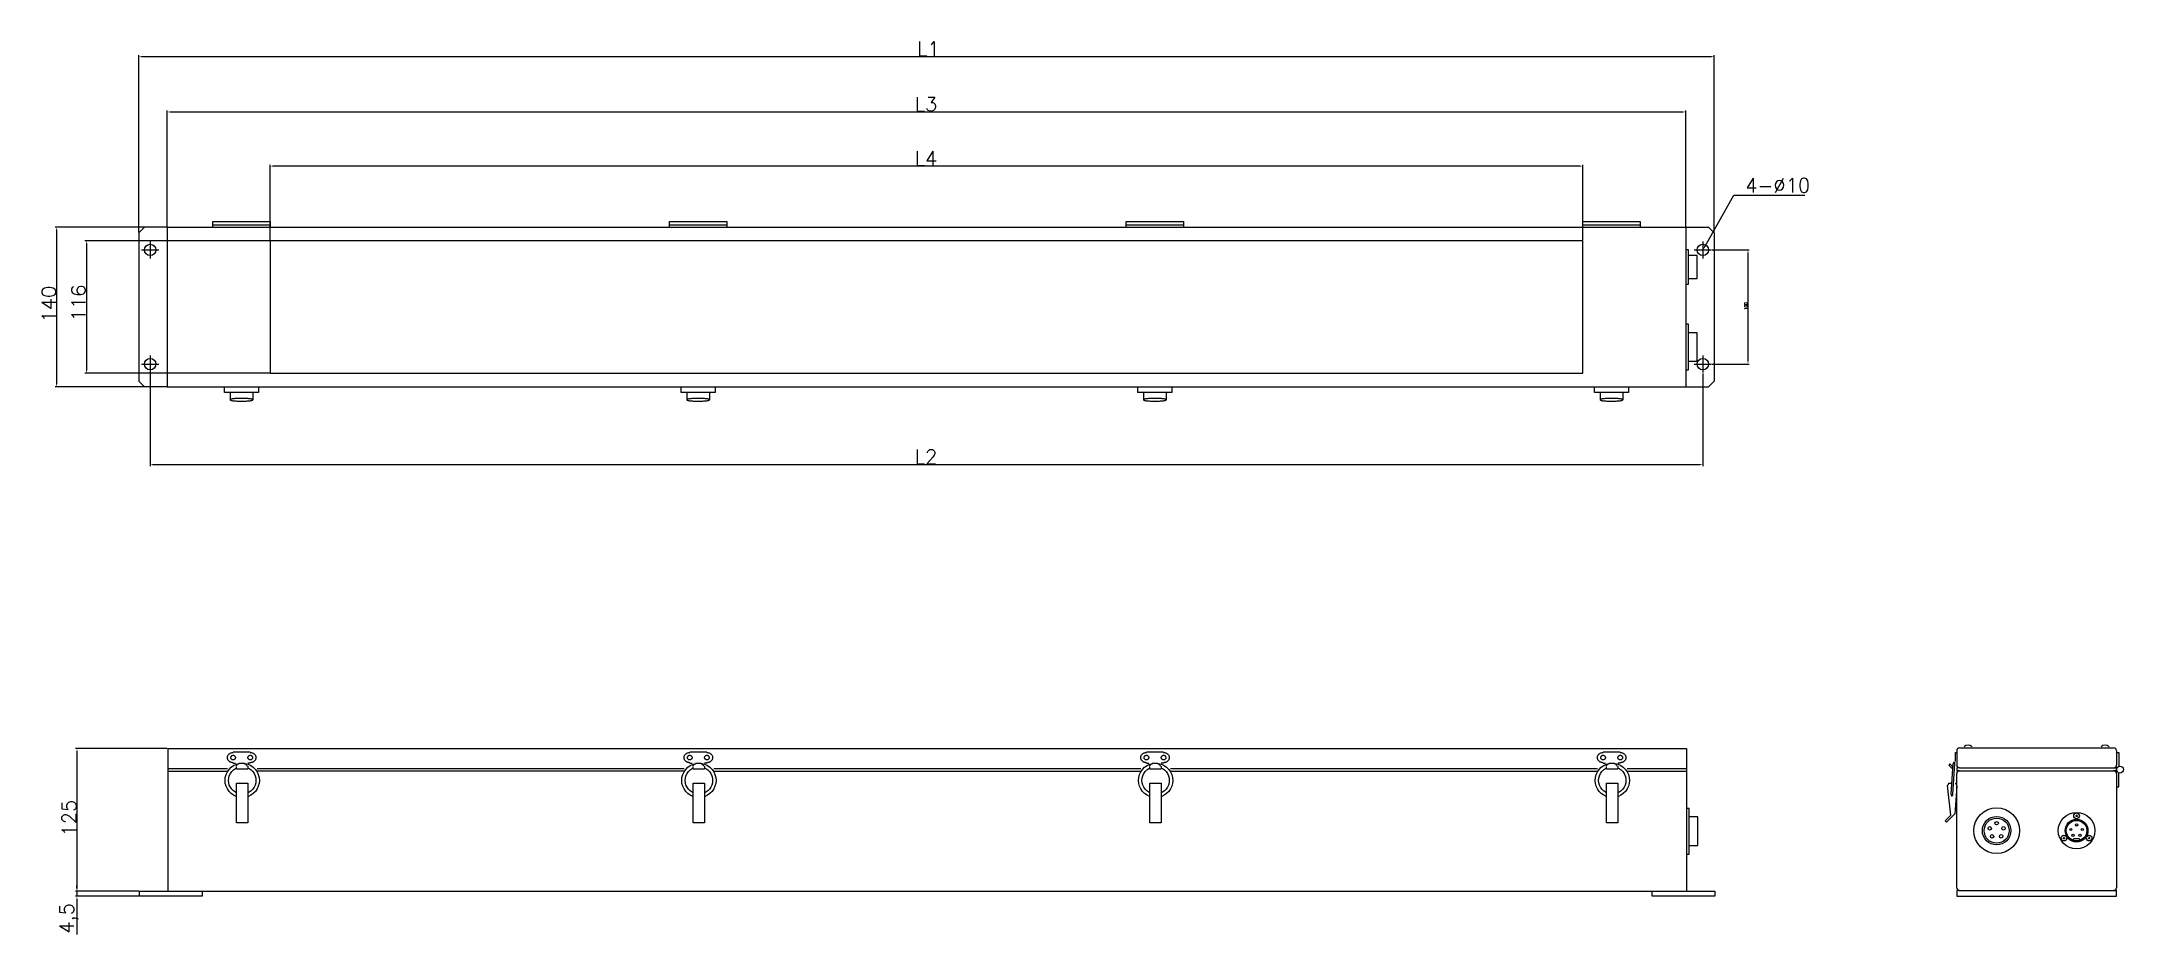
# Model space of a CAD drawing. Extents: x 1306 to 3129, y 1129 to 1911.
import ezdxf

# ---------------------------------------------------------------- set-up
doc = ezdxf.new("R2010")
doc.units = 0
doc.layers.get('0').update_dxf_attribs({"linetype": 'CONTINUOUS'})
doc.layers.get('DEFPOINTS').update_dxf_attribs({"linetype": 'CONTINUOUS'})
doc.layers.add('ULST', color=7, linetype='CONTINUOUS')
doc.styles.get("Standard").update_dxf_attribs({"font": 'txt', "bigfont": 'extfont2.shx'})
doc.dimstyles.get("Standard").update_dxf_attribs({"dimtxt": 2.5, "dimasz": 2.5, "dimexe": 1.25, "dimexo": 0.625, "dimtad": 1, "dimcen": 2.5, "dimazin": 3, "dimtfac": 1, "dimtmove": 0, "dimatfit": 3})

msp = doc.modelspace()

# ---------------------------------------------------------------- blocks, each defined once
blk = doc.blocks.new('A$C47306A9C')
at = {"layer": 'ULST'}
for p, q in [((25, 4.5), (25, 129.5)), ((25, 129.5), (650, 129.5)), ((650, 129.5), (1355, 129.5)), ((1355, 129.5), (1355, 4.5)), ((25, 112), (77, 112)), ((25, 109.5), (77, 109.5)), ((77, 121.9), (77.1, 122.3)), ((77, 121.5), (77, 121.9)), ((77, 121.1), (77, 121.5)), ((77.1, 120.7), (77, 121.1)), ((77, 109), (78.5, 111.1)), ((77.1, 122.3), (77.2, 122.7)), ((77.2, 120.3), (77.1, 120.7)), ((77.2, 122.7), (77.3, 123)), ((77.3, 120), (77.2, 120.3)), ((77.3, 123), (77.5, 123.4)), ((77.5, 119.6), (77.3, 120)), ((77.5, 123.4), (77.7, 123.8)), ((77.7, 119.3), (77.5, 119.6)), ((77.7, 123.8), (77.9, 124.1)), ((77.9, 118.9), (77.7, 119.3)), ((77.9, 124.1), (78.2, 124.4)), ((78.2, 118.6), (77.9, 118.9)), ((78.2, 124.4), (78.5, 124.7)), ((78.5, 118.3), (78.2, 118.6)), ((78.5, 124.7), (78.8, 124.9)), ((78.8, 118.1), (78.5, 118.3)), ((78.5, 111.1), (80.4, 113)), ((78.8, 124.9), (79.1, 125.2)), ((79.1, 117.8), (78.8, 118.1)), ((79.1, 125.2), (79.5, 125.4)), ((79.5, 117.6), (79.1, 117.8)), ((79.5, 125.4), (79.9, 125.6)), ((79.9, 117.4), (79.5, 117.6)), ((79.9, 125.6), (80.3, 125.7)), ((80.3, 117.3), (79.9, 117.4)), ((80, 121.8), (80.1, 122.2)), ((80, 121.5), (80, 121.8)), ((80, 121.2), (80, 121.5)), ((80.1, 120.8), (80, 121.2)), ((80.1, 122.2), (80.3, 122.5)), ((80.3, 120.5), (80.1, 120.8)), ((80.3, 125.7), (80.7, 125.8)), ((80.3, 122.5), (80.5, 122.8)), ((80.5, 120.2), (80.3, 120.5)), ((80.7, 117.2), (80.3, 117.3)), ((80.4, 113), (82.5, 114.5)), ((80.5, 122.8), (80.7, 123)), ((80.7, 120), (80.5, 120.2)), ((80.7, 125.8), (81.1, 125.9)), ((80.7, 123), (81, 123.2)), ((81, 119.8), (80.7, 120)), ((81.1, 117.1), (80.7, 117.2)), ((80.8, 109.2), (82.3, 110.7)), ((81, 123.2), (81.3, 123.4)), ((81.3, 119.6), (81, 119.8)), ((81.1, 125.9), (81.6, 126)), ((81.6, 117), (81.1, 117.1)), ((81.3, 123.4), (81.7, 123.5)), ((81.7, 119.5), (81.3, 119.6)), ((81.6, 126), (82, 126)), ((82, 117), (81.6, 117)), ((81.7, 123.5), (82, 123.5)), ((82, 119.5), (81.7, 119.5)), ((82, 126.5), (97, 126.5)), ((82, 123.5), (82.3, 123.5)), ((82.3, 119.5), (82, 119.5)), ((82, 116.5), (84, 116.5)), ((82.3, 123.5), (82.7, 123.4)), ((82.7, 119.6), (82.3, 119.5)), ((82.3, 110.7), (84, 111.9)), ((82.5, 114.5), (84.9, 115.6)), ((82.7, 123.4), (83, 123.2)), ((83, 119.8), (82.7, 119.6)), ((83, 123.2), (83.3, 123)), ((83.3, 120), (83, 119.8)), ((83.3, 123), (83.5, 122.8)), ((83.5, 120.2), (83.3, 120)), ((83.5, 122.8), (83.7, 122.5)), ((83.7, 120.5), (83.5, 120.2)), ((83.7, 122.5), (83.9, 122.2)), ((83.9, 120.8), (83.7, 120.5)), ((83.9, 122.2), (84, 121.8)), ((84, 121.2), (83.9, 120.8)), ((84, 121.8), (84, 121.5)), ((84, 121.5), (84, 121.2)), ((84, 111.9), (84.7, 112.3)), ((84.9, 115.6), (87.4, 116.3)), ((85, 114.3), (85.1, 114.7)), ((85, 114), (85, 114.3)), ((85, 111.5), (85, 113.5)), ((95, 111.5), (85, 111.5)), ((85.1, 114.7), (85.3, 115)), ((85.3, 115), (85.5, 115.3)), ((85.5, 115.3), (85.7, 115.5)), ((85.7, 115.5), (86, 115.7)), ((86, 115.7), (86.3, 115.9)), ((86.3, 115.9), (86.7, 116)), ((86.7, 116), (87, 116)), ((87, 116.5), (92, 116.5)), ((87.4, 116.3), (90, 116.5)), ((90, 116.5), (92.6, 116.3)), ((92, 116), (92.3, 116)), ((92.3, 116), (92.7, 115.9)), ((92.6, 116.3), (95.1, 115.6)), ((92.7, 115.9), (93, 115.7)), ((93, 115.7), (93.3, 115.5)), ((93.3, 115.5), (93.5, 115.3)), ((93.5, 115.3), (93.7, 115)), ((93.7, 115), (93.9, 114.7)), ((93.9, 114.7), (94, 114.3)), ((94, 114.3), (94, 114)), ((95, 121.8), (95.1, 122.2)), ((95, 121.5), (95, 121.8)), ((95, 121.2), (95, 121.5)), ((95.1, 120.8), (95, 121.2)), ((97, 116.5), (95, 116.5)), ((95, 114), (95, 112)), ((95.1, 122.2), (95.3, 122.5)), ((95.3, 120.5), (95.1, 120.8)), ((95.1, 115.6), (97.5, 114.5)), ((95.3, 122.5), (95.5, 122.8)), ((95.5, 120.2), (95.3, 120.5)), ((95.3, 112.3), (96, 111.9)), ((95.5, 122.8), (95.7, 123)), ((95.7, 120), (95.5, 120.2)), ((95.7, 123), (96, 123.2)), ((96, 119.8), (95.7, 120)), ((96, 123.2), (96.3, 123.4)), ((96.3, 119.6), (96, 119.8)), ((96, 111.9), (97.7, 110.7)), ((96.3, 123.4), (96.7, 123.5)), ((96.7, 119.5), (96.3, 119.6)), ((96.7, 123.5), (97, 123.5)), ((97, 119.5), (96.7, 119.5)), ((97, 126), (97.4, 126)), ((97, 123.5), (97.3, 123.5)), ((97.3, 119.5), (97, 119.5)), ((97.4, 117), (97, 117)), ((97.3, 123.5), (97.7, 123.4)), ((97.7, 119.6), (97.3, 119.5)), ((97.4, 126), (97.9, 125.9)), ((97.9, 117.1), (97.4, 117)), ((97.5, 114.5), (99.6, 113)), ((97.7, 123.4), (98, 123.2)), ((98, 119.8), (97.7, 119.6)), ((97.7, 110.7), (99.2, 109.2)), ((97.9, 125.9), (98.3, 125.8)), ((98.3, 117.2), (97.9, 117.1)), ((98, 123.2), (98.3, 123)), ((98.3, 120), (98, 119.8)), ((98.3, 125.8), (98.7, 125.7)), ((98.3, 123), (98.5, 122.8)), ((98.5, 120.2), (98.3, 120)), ((98.7, 117.3), (98.3, 117.2)), ((98.5, 122.8), (98.7, 122.5)), ((98.7, 120.5), (98.5, 120.2)), ((98.7, 125.7), (99.1, 125.6)), ((98.7, 122.5), (98.9, 122.2)), ((98.9, 120.8), (98.7, 120.5)), ((99.1, 117.4), (98.7, 117.3)), ((98.9, 122.2), (99, 121.8)), ((99, 121.2), (98.9, 120.8)), ((99, 121.8), (99, 121.5)), ((99, 121.5), (99, 121.2)), ((99.1, 125.6), (99.5, 125.4)), ((99.5, 117.6), (99.1, 117.4)), ((99.5, 125.4), (99.9, 125.2)), ((99.9, 117.8), (99.5, 117.6)), ((99.6, 113), (101.5, 111.1)), ((99.9, 125.2), (100.2, 124.9)), ((100.2, 118.1), (99.9, 117.8)), ((100.2, 124.9), (100.5, 124.7)), ((100.5, 118.3), (100.2, 118.1)), ((100.5, 124.7), (100.8, 124.4)), ((100.8, 118.6), (100.5, 118.3)), ((100.8, 124.4), (101.1, 124.1)), ((101.1, 118.9), (100.8, 118.6)), ((101.1, 124.1), (101.3, 123.8)), ((101.3, 119.3), (101.1, 118.9)), ((101.3, 123.8), (101.5, 123.4)), ((101.5, 119.6), (101.3, 119.3)), ((101.5, 123.4), (101.7, 123)), ((101.7, 120), (101.5, 119.6)), ((101.5, 111.1), (103, 109)), ((101.7, 123), (101.8, 122.7)), ((101.8, 120.3), (101.7, 120)), ((101.8, 122.7), (101.9, 122.3)), ((101.9, 120.7), (101.8, 120.3)), ((101.9, 122.3), (102, 121.9)), ((102, 121.1), (101.9, 120.7)), ((102, 121.9), (102, 121.5)), ((102, 121.5), (102, 121.1)), ((103, 112), (477, 112)), ((477, 109.5), (103, 109.5)), ((477, 121.9), (477.1, 122.3)), ((477, 121.5), (477, 121.9)), ((477, 121.1), (477, 121.5)), ((477.1, 120.7), (477, 121.1)), ((477, 109), (478.5, 111.1)), ((477.1, 122.3), (477.2, 122.7)), ((477.2, 120.3), (477.1, 120.7)), ((477.2, 122.7), (477.3, 123)), ((477.3, 120), (477.2, 120.3)), ((477.3, 123), (477.5, 123.4)), ((477.5, 119.6), (477.3, 120)), ((477.5, 123.4), (477.7, 123.8)), ((477.7, 119.3), (477.5, 119.6)), ((477.7, 123.8), (477.9, 124.1)), ((477.9, 118.9), (477.7, 119.3)), ((477.9, 124.1), (478.2, 124.4)), ((478.2, 118.6), (477.9, 118.9)), ((478.2, 124.4), (478.5, 124.7)), ((478.5, 118.3), (478.2, 118.6)), ((478.5, 124.7), (478.8, 124.9)), ((478.8, 118.1), (478.5, 118.3)), ((478.5, 111.1), (480.4, 113)), ((478.8, 124.9), (479.1, 125.2)), ((479.1, 117.8), (478.8, 118.1)), ((479.1, 125.2), (479.5, 125.4)), ((479.5, 117.6), (479.1, 117.8)), ((479.5, 125.4), (479.9, 125.6)), ((479.9, 117.4), (479.5, 117.6)), ((479.9, 125.6), (480.3, 125.7)), ((480.3, 117.3), (479.9, 117.4)), ((480, 121.8), (480.1, 122.2)), ((480, 121.5), (480, 121.8)), ((480, 121.2), (480, 121.5)), ((480.1, 120.8), (480, 121.2)), ((480.1, 122.2), (480.3, 122.5)), ((480.3, 120.5), (480.1, 120.8)), ((480.3, 125.7), (480.7, 125.8)), ((480.3, 122.5), (480.5, 122.8)), ((480.5, 120.2), (480.3, 120.5)), ((480.7, 117.2), (480.3, 117.3)), ((480.4, 113), (482.5, 114.5)), ((480.5, 122.8), (480.7, 123)), ((480.7, 120), (480.5, 120.2)), ((480.7, 125.8), (481.1, 125.9)), ((480.7, 123), (481, 123.2)), ((481, 119.8), (480.7, 120)), ((481.1, 117.1), (480.7, 117.2)), ((480.8, 109.2), (482.3, 110.7)), ((481, 123.2), (481.3, 123.4)), ((481.3, 119.6), (481, 119.8)), ((481.1, 125.9), (481.6, 126)), ((481.6, 117), (481.1, 117.1)), ((481.3, 123.4), (481.7, 123.5)), ((481.7, 119.5), (481.3, 119.6)), ((481.6, 126), (482, 126)), ((482, 117), (481.6, 117)), ((481.7, 123.5), (482, 123.5)), ((482, 119.5), (481.7, 119.5)), ((482, 126.5), (497, 126.5)), ((482, 123.5), (482.3, 123.5)), ((482.3, 119.5), (482, 119.5)), ((482, 116.5), (484, 116.5)), ((482.3, 123.5), (482.7, 123.4)), ((482.7, 119.6), (482.3, 119.5)), ((482.3, 110.7), (484, 111.9)), ((482.5, 114.5), (484.9, 115.6)), ((482.7, 123.4), (483, 123.2)), ((483, 119.8), (482.7, 119.6)), ((483, 123.2), (483.3, 123)), ((483.3, 120), (483, 119.8)), ((483.3, 123), (483.5, 122.8)), ((483.5, 120.2), (483.3, 120)), ((483.5, 122.8), (483.7, 122.5)), ((483.7, 120.5), (483.5, 120.2)), ((483.7, 122.5), (483.9, 122.2)), ((483.9, 120.8), (483.7, 120.5)), ((483.9, 122.2), (484, 121.8)), ((484, 121.2), (483.9, 120.8)), ((484, 121.8), (484, 121.5)), ((484, 121.5), (484, 121.2)), ((484, 111.9), (484.7, 112.3)), ((484.9, 115.6), (487.4, 116.3)), ((485, 114.3), (485.1, 114.7)), ((485, 114), (485, 114.3)), ((485, 111.5), (485, 113.5)), ((495, 111.5), (485, 111.5)), ((485.1, 114.7), (485.3, 115)), ((485.3, 115), (485.5, 115.3)), ((485.5, 115.3), (485.7, 115.5)), ((485.7, 115.5), (486, 115.7)), ((486, 115.7), (486.3, 115.9)), ((486.3, 115.9), (486.7, 116)), ((486.7, 116), (487, 116)), ((487, 116.5), (492, 116.5)), ((487.4, 116.3), (490, 116.5)), ((490, 116.5), (492.6, 116.3)), ((492, 116), (492.3, 116)), ((492.3, 116), (492.7, 115.9)), ((492.6, 116.3), (495.1, 115.6)), ((492.7, 115.9), (493, 115.7)), ((493, 115.7), (493.3, 115.5)), ((493.3, 115.5), (493.5, 115.3)), ((493.5, 115.3), (493.7, 115)), ((493.7, 115), (493.9, 114.7)), ((493.9, 114.7), (494, 114.3)), ((494, 114.3), (494, 114)), ((495, 121.8), (495.1, 122.2)), ((495, 121.5), (495, 121.8)), ((495, 121.2), (495, 121.5)), ((495.1, 120.8), (495, 121.2)), ((497, 116.5), (495, 116.5)), ((495, 114), (495, 112)), ((495.1, 122.2), (495.3, 122.5)), ((495.3, 120.5), (495.1, 120.8)), ((495.1, 115.6), (497.5, 114.5)), ((495.3, 122.5), (495.5, 122.8)), ((495.5, 120.2), (495.3, 120.5)), ((495.3, 112.3), (496, 111.9)), ((495.5, 122.8), (495.7, 123)), ((495.7, 120), (495.5, 120.2)), ((495.7, 123), (496, 123.2)), ((496, 119.8), (495.7, 120)), ((496, 123.2), (496.3, 123.4)), ((496.3, 119.6), (496, 119.8)), ((496, 111.9), (497.7, 110.7)), ((496.3, 123.4), (496.7, 123.5)), ((496.7, 119.5), (496.3, 119.6)), ((496.7, 123.5), (497, 123.5)), ((497, 119.5), (496.7, 119.5)), ((497, 126), (497.4, 126)), ((497, 123.5), (497.3, 123.5)), ((497.3, 119.5), (497, 119.5)), ((497.4, 117), (497, 117)), ((497.3, 123.5), (497.7, 123.4)), ((497.7, 119.6), (497.3, 119.5)), ((497.4, 126), (497.9, 125.9)), ((497.9, 117.1), (497.4, 117)), ((497.5, 114.5), (499.6, 113)), ((497.7, 123.4), (498, 123.2)), ((498, 119.8), (497.7, 119.6)), ((497.7, 110.7), (499.2, 109.2)), ((497.9, 125.9), (498.3, 125.8)), ((498.3, 117.2), (497.9, 117.1)), ((498, 123.2), (498.3, 123)), ((498.3, 120), (498, 119.8)), ((498.3, 125.8), (498.7, 125.7)), ((498.3, 123), (498.5, 122.8)), ((498.5, 120.2), (498.3, 120)), ((498.7, 117.3), (498.3, 117.2)), ((498.5, 122.8), (498.7, 122.5)), ((498.7, 120.5), (498.5, 120.2)), ((498.7, 125.7), (499.1, 125.6)), ((498.7, 122.5), (498.9, 122.2)), ((498.9, 120.8), (498.7, 120.5)), ((499.1, 117.4), (498.7, 117.3)), ((498.9, 122.2), (499, 121.8)), ((499, 121.2), (498.9, 120.8)), ((499, 121.8), (499, 121.5)), ((499, 121.5), (499, 121.2)), ((499.1, 125.6), (499.5, 125.4)), ((499.5, 117.6), (499.1, 117.4)), ((499.5, 125.4), (499.9, 125.2)), ((499.9, 117.8), (499.5, 117.6)), ((499.6, 113), (501.5, 111.1)), ((499.9, 125.2), (500.2, 124.9)), ((500.2, 118.1), (499.9, 117.8)), ((500.2, 124.9), (500.5, 124.7)), ((500.5, 118.3), (500.2, 118.1)), ((500.5, 124.7), (500.8, 124.4)), ((500.8, 118.6), (500.5, 118.3)), ((500.8, 124.4), (501.1, 124.1)), ((501.1, 118.9), (500.8, 118.6)), ((501.1, 124.1), (501.3, 123.8)), ((501.3, 119.3), (501.1, 118.9)), ((501.3, 123.8), (501.5, 123.4)), ((501.5, 119.6), (501.3, 119.3)), ((501.5, 123.4), (501.7, 123)), ((501.7, 120), (501.5, 119.6)), ((501.5, 111.1), (503, 109)), ((501.7, 123), (501.8, 122.7)), ((501.8, 120.3), (501.7, 120)), ((501.8, 122.7), (501.9, 122.3)), ((501.9, 120.7), (501.8, 120.3)), ((501.9, 122.3), (502, 121.9)), ((502, 121.1), (501.9, 120.7)), ((502, 121.9), (502, 121.5)), ((502, 121.5), (502, 121.1)), ((503, 112), (650, 112)), ((503, 109.5), (650, 109.5)), ((650, 112), (877, 112)), ((650, 109.5), (877, 109.5)), ((877, 121.9), (877.1, 122.3)), ((877, 121.5), (877, 121.9)), ((877, 121.1), (877, 121.5)), ((877.1, 120.7), (877, 121.1)), ((877, 109), (878.5, 111.1)), ((877.1, 122.3), (877.2, 122.7)), ((877.2, 120.3), (877.1, 120.7)), ((877.2, 122.7), (877.3, 123)), ((877.3, 120), (877.2, 120.3)), ((877.3, 123), (877.5, 123.4)), ((877.5, 119.6), (877.3, 120)), ((877.5, 123.4), (877.7, 123.8)), ((877.7, 119.3), (877.5, 119.6)), ((877.7, 123.8), (877.9, 124.1)), ((877.9, 118.9), (877.7, 119.3)), ((877.9, 124.1), (878.2, 124.4)), ((878.2, 118.6), (877.9, 118.9)), ((878.2, 124.4), (878.5, 124.7)), ((878.5, 118.3), (878.2, 118.6)), ((878.5, 124.7), (878.8, 124.9)), ((878.8, 118.1), (878.5, 118.3)), ((878.5, 111.1), (880.4, 113)), ((878.8, 124.9), (879.1, 125.2)), ((879.1, 117.8), (878.8, 118.1)), ((879.1, 125.2), (879.5, 125.4)), ((879.5, 117.6), (879.1, 117.8)), ((879.5, 125.4), (879.9, 125.6)), ((879.9, 117.4), (879.5, 117.6)), ((879.9, 125.6), (880.3, 125.7)), ((880.3, 117.3), (879.9, 117.4)), ((880, 121.8), (880.1, 122.2)), ((880, 121.5), (880, 121.8)), ((880, 121.2), (880, 121.5)), ((880.1, 120.8), (880, 121.2)), ((880.1, 122.2), (880.3, 122.5)), ((880.3, 120.5), (880.1, 120.8)), ((880.3, 125.7), (880.7, 125.8)), ((880.3, 122.5), (880.5, 122.8)), ((880.5, 120.2), (880.3, 120.5)), ((880.7, 117.2), (880.3, 117.3)), ((880.4, 113), (882.5, 114.5)), ((880.5, 122.8), (880.7, 123)), ((880.7, 120), (880.5, 120.2)), ((880.7, 125.8), (881.1, 125.9)), ((880.7, 123), (881, 123.2)), ((881, 119.8), (880.7, 120)), ((881.1, 117.1), (880.7, 117.2)), ((880.8, 109.2), (882.3, 110.7)), ((881, 123.2), (881.3, 123.4)), ((881.3, 119.6), (881, 119.8)), ((881.1, 125.9), (881.6, 126)), ((881.6, 117), (881.1, 117.1)), ((881.3, 123.4), (881.7, 123.5)), ((881.7, 119.5), (881.3, 119.6)), ((881.6, 126), (882, 126)), ((882, 117), (881.6, 117)), ((881.7, 123.5), (882, 123.5)), ((882, 119.5), (881.7, 119.5)), ((882, 126.5), (897, 126.5)), ((882, 123.5), (882.3, 123.5)), ((882.3, 119.5), (882, 119.5)), ((882, 116.5), (884, 116.5)), ((882.3, 123.5), (882.7, 123.4)), ((882.7, 119.6), (882.3, 119.5)), ((882.3, 110.7), (884, 111.9)), ((882.5, 114.5), (884.9, 115.6)), ((882.7, 123.4), (883, 123.2)), ((883, 119.8), (882.7, 119.6)), ((883, 123.2), (883.3, 123)), ((883.3, 120), (883, 119.8)), ((883.3, 123), (883.5, 122.8)), ((883.5, 120.2), (883.3, 120)), ((883.5, 122.8), (883.7, 122.5)), ((883.7, 120.5), (883.5, 120.2)), ((883.7, 122.5), (883.9, 122.2)), ((883.9, 120.8), (883.7, 120.5)), ((883.9, 122.2), (884, 121.8)), ((884, 121.2), (883.9, 120.8)), ((884, 121.8), (884, 121.5)), ((884, 121.5), (884, 121.2)), ((884, 111.9), (884.7, 112.3)), ((884.9, 115.6), (887.4, 116.3)), ((885, 114.3), (885.1, 114.7)), ((885, 114), (885, 114.3)), ((885, 111.5), (885, 113.5)), ((895, 111.5), (885, 111.5)), ((885.1, 114.7), (885.3, 115)), ((885.3, 115), (885.5, 115.3)), ((885.5, 115.3), (885.7, 115.5)), ((885.7, 115.5), (886, 115.7)), ((886, 115.7), (886.3, 115.9)), ((886.3, 115.9), (886.7, 116)), ((886.7, 116), (887, 116)), ((887, 116.5), (892, 116.5)), ((887.4, 116.3), (890, 116.5)), ((890, 116.5), (892.6, 116.3)), ((892, 116), (892.3, 116)), ((892.3, 116), (892.7, 115.9)), ((892.6, 116.3), (895.1, 115.6)), ((892.7, 115.9), (893, 115.7)), ((893, 115.7), (893.3, 115.5)), ((893.3, 115.5), (893.5, 115.3)), ((893.5, 115.3), (893.7, 115)), ((893.7, 115), (893.9, 114.7)), ((893.9, 114.7), (894, 114.3)), ((894, 114.3), (894, 114)), ((895, 121.8), (895.1, 122.2)), ((895, 121.5), (895, 121.8)), ((895, 121.2), (895, 121.5)), ((895.1, 120.8), (895, 121.2)), ((897, 116.5), (895, 116.5)), ((895, 114), (895, 112)), ((895.1, 122.2), (895.3, 122.5)), ((895.3, 120.5), (895.1, 120.8)), ((895.1, 115.6), (897.5, 114.5)), ((895.3, 122.5), (895.5, 122.8)), ((895.5, 120.2), (895.3, 120.5)), ((895.3, 112.3), (896, 111.9)), ((895.5, 122.8), (895.7, 123)), ((895.7, 120), (895.5, 120.2)), ((895.7, 123), (896, 123.2)), ((896, 119.8), (895.7, 120)), ((896, 123.2), (896.3, 123.4)), ((896.3, 119.6), (896, 119.8)), ((896, 111.9), (897.7, 110.7)), ((896.3, 123.4), (896.7, 123.5)), ((896.7, 119.5), (896.3, 119.6)), ((896.7, 123.5), (897, 123.5)), ((897, 119.5), (896.7, 119.5)), ((897, 126), (897.4, 126)), ((897, 123.5), (897.3, 123.5)), ((897.3, 119.5), (897, 119.5)), ((897.4, 117), (897, 117)), ((897.3, 123.5), (897.7, 123.4)), ((897.7, 119.6), (897.3, 119.5)), ((897.4, 126), (897.9, 125.9)), ((897.9, 117.1), (897.4, 117)), ((897.5, 114.5), (899.6, 113)), ((897.7, 123.4), (898, 123.2)), ((898, 119.8), (897.7, 119.6)), ((897.7, 110.7), (899.2, 109.2)), ((897.9, 125.9), (898.3, 125.8)), ((898.3, 117.2), (897.9, 117.1)), ((898, 123.2), (898.3, 123)), ((898.3, 120), (898, 119.8)), ((898.3, 125.8), (898.7, 125.7)), ((898.3, 123), (898.5, 122.8)), ((898.5, 120.2), (898.3, 120)), ((898.7, 117.3), (898.3, 117.2)), ((898.5, 122.8), (898.7, 122.5)), ((898.7, 120.5), (898.5, 120.2)), ((898.7, 125.7), (899.1, 125.6)), ((898.7, 122.5), (898.9, 122.2)), ((898.9, 120.8), (898.7, 120.5)), ((899.1, 117.4), (898.7, 117.3)), ((898.9, 122.2), (899, 121.8)), ((899, 121.2), (898.9, 120.8)), ((899, 121.8), (899, 121.5)), ((899, 121.5), (899, 121.2)), ((899.1, 125.6), (899.5, 125.4)), ((899.5, 117.6), (899.1, 117.4)), ((899.5, 125.4), (899.9, 125.2)), ((899.9, 117.8), (899.5, 117.6)), ((899.6, 113), (901.5, 111.1)), ((899.9, 125.2), (900.2, 124.9)), ((900.2, 118.1), (899.9, 117.8)), ((900.2, 124.9), (900.5, 124.7)), ((900.5, 118.3), (900.2, 118.1)), ((900.5, 124.7), (900.8, 124.4)), ((900.8, 118.6), (900.5, 118.3)), ((900.8, 124.4), (901.1, 124.1)), ((901.1, 118.9), (900.8, 118.6)), ((901.1, 124.1), (901.3, 123.8)), ((901.3, 119.3), (901.1, 118.9)), ((901.3, 123.8), (901.5, 123.4)), ((901.5, 119.6), (901.3, 119.3)), ((901.5, 123.4), (901.7, 123)), ((901.7, 120), (901.5, 119.6)), ((901.5, 111.1), (903, 109)), ((901.7, 123), (901.8, 122.7)), ((901.8, 120.3), (901.7, 120)), ((901.8, 122.7), (901.9, 122.3)), ((901.9, 120.7), (901.8, 120.3)), ((901.9, 122.3), (902, 121.9)), ((902, 121.1), (901.9, 120.7)), ((902, 121.9), (902, 121.5)), ((902, 121.5), (902, 121.1)), ((903, 112), (1277, 112)), ((903, 109.5), (1277, 109.5)), ((1277, 121.9), (1277.1, 122.3)), ((1277, 121.5), (1277, 121.9)), ((1277, 121.1), (1277, 121.5)), ((1277.1, 120.7), (1277, 121.1)), ((1277, 109), (1278.5, 111.1)), ((1277.1, 122.3), (1277.2, 122.7)), ((1277.2, 120.3), (1277.1, 120.7)), ((1277.2, 122.7), (1277.3, 123)), ((1277.3, 120), (1277.2, 120.3)), ((1277.3, 123), (1277.5, 123.4)), ((1277.5, 119.6), (1277.3, 120)), ((1277.5, 123.4), (1277.7, 123.8)), ((1277.7, 119.3), (1277.5, 119.6)), ((1277.7, 123.8), (1277.9, 124.1)), ((1277.9, 118.9), (1277.7, 119.3)), ((1277.9, 124.1), (1278.2, 124.4)), ((1278.2, 118.6), (1277.9, 118.9)), ((1278.2, 124.4), (1278.5, 124.7)), ((1278.5, 118.3), (1278.2, 118.6)), ((1278.5, 124.7), (1278.8, 124.9)), ((1278.8, 118.1), (1278.5, 118.3)), ((1278.5, 111.1), (1280.4, 113)), ((1278.8, 124.9), (1279.1, 125.2)), ((1279.1, 117.8), (1278.8, 118.1)), ((1279.1, 125.2), (1279.5, 125.4)), ((1279.5, 117.6), (1279.1, 117.8)), ((1279.5, 125.4), (1279.9, 125.6)), ((1279.9, 117.4), (1279.5, 117.6)), ((1279.9, 125.6), (1280.3, 125.7)), ((1280.3, 117.3), (1279.9, 117.4)), ((1280, 121.8), (1280.1, 122.2)), ((1280, 121.5), (1280, 121.8)), ((1280, 121.2), (1280, 121.5)), ((1280.1, 120.8), (1280, 121.2)), ((1280.1, 122.2), (1280.3, 122.5)), ((1280.3, 120.5), (1280.1, 120.8)), ((1280.3, 125.7), (1280.7, 125.8)), ((1280.3, 122.5), (1280.5, 122.8)), ((1280.5, 120.2), (1280.3, 120.5)), ((1280.7, 117.2), (1280.3, 117.3)), ((1280.4, 113), (1282.5, 114.5)), ((1280.5, 122.8), (1280.7, 123)), ((1280.7, 120), (1280.5, 120.2)), ((1280.7, 125.8), (1281.1, 125.9)), ((1280.7, 123), (1281, 123.2)), ((1281, 119.8), (1280.7, 120)), ((1281.1, 117.1), (1280.7, 117.2)), ((1280.8, 109.2), (1282.3, 110.7)), ((1281, 123.2), (1281.3, 123.4)), ((1281.3, 119.6), (1281, 119.8)), ((1281.1, 125.9), (1281.6, 126)), ((1281.6, 117), (1281.1, 117.1)), ((1281.3, 123.4), (1281.7, 123.5)), ((1281.7, 119.5), (1281.3, 119.6)), ((1281.6, 126), (1282, 126)), ((1282, 117), (1281.6, 117)), ((1281.7, 123.5), (1282, 123.5)), ((1282, 119.5), (1281.7, 119.5)), ((1282, 126.5), (1297, 126.5)), ((1282, 123.5), (1282.3, 123.5)), ((1282.3, 119.5), (1282, 119.5)), ((1282, 116.5), (1284, 116.5)), ((1282.3, 123.5), (1282.7, 123.4)), ((1282.7, 119.6), (1282.3, 119.5)), ((1282.3, 110.7), (1284, 111.9)), ((1282.5, 114.5), (1284.9, 115.6)), ((1282.7, 123.4), (1283, 123.2)), ((1283, 119.8), (1282.7, 119.6)), ((1283, 123.2), (1283.3, 123)), ((1283.3, 120), (1283, 119.8)), ((1283.3, 123), (1283.5, 122.8)), ((1283.5, 120.2), (1283.3, 120)), ((1283.5, 122.8), (1283.7, 122.5)), ((1283.7, 120.5), (1283.5, 120.2)), ((1283.7, 122.5), (1283.9, 122.2)), ((1283.9, 120.8), (1283.7, 120.5)), ((1283.9, 122.2), (1284, 121.8)), ((1284, 121.2), (1283.9, 120.8)), ((1284, 121.8), (1284, 121.5)), ((1284, 121.5), (1284, 121.2)), ((1284, 111.9), (1284.7, 112.3)), ((1284.9, 115.6), (1287.4, 116.3)), ((1285, 114.3), (1285.1, 114.7)), ((1285, 114), (1285, 114.3)), ((1285, 111.5), (1285, 113.5)), ((1295, 111.5), (1285, 111.5)), ((1285.1, 114.7), (1285.3, 115)), ((1285.3, 115), (1285.5, 115.3)), ((1285.5, 115.3), (1285.7, 115.5)), ((1285.7, 115.5), (1286, 115.7)), ((1286, 115.7), (1286.3, 115.9)), ((1286.3, 115.9), (1286.7, 116)), ((1286.7, 116), (1287, 116)), ((1287, 116.5), (1292, 116.5)), ((1287.4, 116.3), (1290, 116.5)), ((1290, 116.5), (1292.6, 116.3)), ((1292, 116), (1292.3, 116)), ((1292.3, 116), (1292.7, 115.9)), ((1292.6, 116.3), (1295.1, 115.6)), ((1292.7, 115.9), (1293, 115.7)), ((1293, 115.7), (1293.3, 115.5)), ((1293.3, 115.5), (1293.5, 115.3)), ((1293.5, 115.3), (1293.7, 115)), ((1293.7, 115), (1293.9, 114.7)), ((1293.9, 114.7), (1294, 114.3)), ((1294, 114.3), (1294, 114)), ((1295, 121.8), (1295.1, 122.2)), ((1295, 121.5), (1295, 121.8)), ((1295, 121.2), (1295, 121.5)), ((1295.1, 120.8), (1295, 121.2)), ((1297, 116.5), (1295, 116.5)), ((1295, 114), (1295, 112)), ((1295.1, 122.2), (1295.3, 122.5)), ((1295.3, 120.5), (1295.1, 120.8)), ((1295.1, 115.6), (1297.5, 114.5)), ((1295.3, 122.5), (1295.5, 122.8)), ((1295.5, 120.2), (1295.3, 120.5)), ((1295.3, 112.3), (1296, 111.9)), ((1295.5, 122.8), (1295.7, 123)), ((1295.7, 120), (1295.5, 120.2)), ((1295.7, 123), (1296, 123.2)), ((1296, 119.8), (1295.7, 120)), ((1296, 123.2), (1296.3, 123.4)), ((1296.3, 119.6), (1296, 119.8)), ((1296, 111.9), (1297.7, 110.7)), ((1296.3, 123.4), (1296.7, 123.5)), ((1296.7, 119.5), (1296.3, 119.6)), ((1296.7, 123.5), (1297, 123.5)), ((1297, 119.5), (1296.7, 119.5)), ((1297, 126), (1297.4, 126)), ((1297, 123.5), (1297.3, 123.5)), ((1297.3, 119.5), (1297, 119.5)), ((1297.4, 117), (1297, 117)), ((1297.3, 123.5), (1297.7, 123.4)), ((1297.7, 119.6), (1297.3, 119.5)), ((1297.4, 126), (1297.9, 125.9)), ((1297.9, 117.1), (1297.4, 117)), ((1297.5, 114.5), (1299.6, 113)), ((1297.7, 123.4), (1298, 123.2)), ((1298, 119.8), (1297.7, 119.6)), ((1297.7, 110.7), (1299.2, 109.2)), ((1297.9, 125.9), (1298.3, 125.8)), ((1298.3, 117.2), (1297.9, 117.1)), ((1298, 123.2), (1298.3, 123)), ((1298.3, 120), (1298, 119.8)), ((1298.3, 125.8), (1298.7, 125.7)), ((1298.3, 123), (1298.5, 122.8)), ((1298.5, 120.2), (1298.3, 120)), ((1298.7, 117.3), (1298.3, 117.2)), ((1298.5, 122.8), (1298.7, 122.5)), ((1298.7, 120.5), (1298.5, 120.2)), ((1298.7, 125.7), (1299.1, 125.6)), ((1298.7, 122.5), (1298.9, 122.2)), ((1298.9, 120.8), (1298.7, 120.5)), ((1299.1, 117.4), (1298.7, 117.3)), ((1298.9, 122.2), (1299, 121.8)), ((1299, 121.2), (1298.9, 120.8)), ((1299, 121.8), (1299, 121.5)), ((1299, 121.5), (1299, 121.2)), ((1299.1, 125.6), (1299.5, 125.4)), ((1299.5, 117.6), (1299.1, 117.4)), ((1299.5, 125.4), (1299.9, 125.2)), ((1299.9, 117.8), (1299.5, 117.6)), ((1299.6, 113), (1301.5, 111.1)), ((1299.9, 125.2), (1300.2, 124.9)), ((1300.2, 118.1), (1299.9, 117.8)), ((1300.2, 124.9), (1300.5, 124.7)), ((1300.5, 118.3), (1300.2, 118.1)), ((1300.5, 124.7), (1300.8, 124.4)), ((1300.8, 118.6), (1300.5, 118.3)), ((1300.8, 124.4), (1301.1, 124.1)), ((1301.1, 118.9), (1300.8, 118.6)), ((1301.1, 124.1), (1301.3, 123.8)), ((1301.3, 119.3), (1301.1, 118.9)), ((1301.3, 123.8), (1301.5, 123.4)), ((1301.5, 119.6), (1301.3, 119.3)), ((1301.5, 123.4), (1301.7, 123)), ((1301.7, 120), (1301.5, 119.6)), ((1301.5, 111.1), (1303, 109)), ((1301.7, 123), (1301.8, 122.7)), ((1301.8, 120.3), (1301.7, 120)), ((1301.8, 122.7), (1301.9, 122.3)), ((1301.9, 120.7), (1301.8, 120.3)), ((1301.9, 122.3), (1302, 121.9)), ((1302, 121.1), (1301.9, 120.7)), ((1302, 121.9), (1302, 121.5)), ((1302, 121.5), (1302, 121.1)), ((1303, 112), (1355, 112)), ((1303, 109.5), (1355, 109.5)), ((75, 101.5), (75.2, 104.1)), ((75.2, 98.9), (75, 101.5)), ((75.2, 104.1), (75.9, 106.6)), ((75.9, 96.4), (75.2, 98.9)), ((75.9, 106.6), (77, 109)), ((77, 94), (75.9, 96.4)), ((78.5, 91.9), (77, 94)), ((78, 101.5), (78.2, 103.6)), ((78.2, 99.4), (78, 101.5)), ((78.2, 103.6), (78.7, 105.6)), ((78.7, 97.4), (78.2, 99.4)), ((80.4, 90), (78.5, 91.9)), ((78.7, 105.6), (79.6, 107.5)), ((79.6, 95.5), (78.7, 97.4)), ((79.6, 107.5), (80.8, 109.2)), ((80.8, 93.8), (79.6, 95.5)), ((82.3, 92.3), (80.8, 93.8)), ((84, 91.1), (82.3, 92.3)), ((85, 99), (95, 99)), ((85, 64.5), (85, 99)), ((95, 99), (95, 64.5)), ((97.7, 92.3), (96, 91.1)), ((99.2, 93.8), (97.7, 92.3)), ((99.2, 109.2), (100.4, 107.5)), ((100.4, 95.5), (99.2, 93.8)), ((101.5, 91.9), (99.6, 90)), ((100.4, 107.5), (101.3, 105.6)), ((101.3, 97.4), (100.4, 95.5)), ((101.3, 105.6), (101.8, 103.6)), ((101.8, 99.4), (101.3, 97.4)), ((103, 94), (101.5, 91.9)), ((101.8, 103.6), (102, 101.5)), ((102, 101.5), (101.8, 99.4)), ((103, 109), (104.1, 106.6)), ((104.1, 96.4), (103, 94)), ((104.1, 106.6), (104.8, 104.1)), ((104.8, 98.9), (104.1, 96.4)), ((104.8, 104.1), (105, 101.5)), ((105, 101.5), (104.8, 98.9)), ((475, 101.5), (475.2, 104.1)), ((475.2, 98.9), (475, 101.5)), ((475.2, 104.1), (475.9, 106.6)), ((475.9, 96.4), (475.2, 98.9)), ((475.9, 106.6), (477, 109)), ((477, 94), (475.9, 96.4)), ((478.5, 91.9), (477, 94)), ((478, 101.5), (478.2, 103.6)), ((478.2, 99.4), (478, 101.5)), ((478.2, 103.6), (478.7, 105.6)), ((478.7, 97.4), (478.2, 99.4)), ((480.4, 90), (478.5, 91.9)), ((478.7, 105.6), (479.6, 107.5)), ((479.6, 95.5), (478.7, 97.4)), ((479.6, 107.5), (480.8, 109.2)), ((480.8, 93.8), (479.6, 95.5)), ((482.3, 92.3), (480.8, 93.8)), ((484, 91.1), (482.3, 92.3)), ((485, 99), (495, 99)), ((485, 64.5), (485, 99)), ((495, 99), (495, 64.5)), ((497.7, 92.3), (496, 91.1)), ((499.2, 93.8), (497.7, 92.3)), ((499.2, 109.2), (500.4, 107.5)), ((500.4, 95.5), (499.2, 93.8)), ((501.5, 91.9), (499.6, 90)), ((500.4, 107.5), (501.3, 105.6)), ((501.3, 97.4), (500.4, 95.5)), ((501.3, 105.6), (501.8, 103.6)), ((501.8, 99.4), (501.3, 97.4)), ((503, 94), (501.5, 91.9)), ((501.8, 103.6), (502, 101.5)), ((502, 101.5), (501.8, 99.4)), ((503, 109), (504.1, 106.6)), ((504.1, 96.4), (503, 94)), ((504.1, 106.6), (504.8, 104.1)), ((504.8, 98.9), (504.1, 96.4)), ((504.8, 104.1), (505, 101.5)), ((505, 101.5), (504.8, 98.9)), ((875, 101.5), (875.2, 104.1)), ((875.2, 98.9), (875, 101.5)), ((875.2, 104.1), (875.9, 106.6)), ((875.9, 96.4), (875.2, 98.9)), ((875.9, 106.6), (877, 109)), ((877, 94), (875.9, 96.4)), ((878.5, 91.9), (877, 94)), ((878, 101.5), (878.2, 103.6)), ((878.2, 99.4), (878, 101.5)), ((878.2, 103.6), (878.7, 105.6)), ((878.7, 97.4), (878.2, 99.4)), ((880.4, 90), (878.5, 91.9)), ((878.7, 105.6), (879.6, 107.5)), ((879.6, 95.5), (878.7, 97.4)), ((879.6, 107.5), (880.8, 109.2)), ((880.8, 93.8), (879.6, 95.5)), ((882.3, 92.3), (880.8, 93.8)), ((884, 91.1), (882.3, 92.3)), ((885, 99), (895, 99)), ((885, 64.5), (885, 99)), ((895, 99), (895, 64.5)), ((897.7, 92.3), (896, 91.1)), ((899.2, 93.8), (897.7, 92.3)), ((899.2, 109.2), (900.4, 107.5)), ((900.4, 95.5), (899.2, 93.8)), ((901.5, 91.9), (899.6, 90)), ((900.4, 107.5), (901.3, 105.6)), ((901.3, 97.4), (900.4, 95.5)), ((901.3, 105.6), (901.8, 103.6)), ((901.8, 99.4), (901.3, 97.4)), ((903, 94), (901.5, 91.9)), ((901.8, 103.6), (902, 101.5)), ((902, 101.5), (901.8, 99.4)), ((903, 109), (904.1, 106.6)), ((904.1, 96.4), (903, 94)), ((904.1, 106.6), (904.8, 104.1)), ((904.8, 98.9), (904.1, 96.4)), ((904.8, 104.1), (905, 101.5)), ((905, 101.5), (904.8, 98.9)), ((1275, 101.5), (1275.2, 104.1)), ((1275.2, 98.9), (1275, 101.5)), ((1275.2, 104.1), (1275.9, 106.6)), ((1275.9, 96.4), (1275.2, 98.9)), ((1275.9, 106.6), (1277, 109)), ((1277, 94), (1275.9, 96.4)), ((1278.5, 91.9), (1277, 94)), ((1278, 101.5), (1278.2, 103.6)), ((1278.2, 99.4), (1278, 101.5)), ((1278.2, 103.6), (1278.7, 105.6)), ((1278.7, 97.4), (1278.2, 99.4)), ((1280.4, 90), (1278.5, 91.9)), ((1278.7, 105.6), (1279.6, 107.5)), ((1279.6, 95.5), (1278.7, 97.4)), ((1279.6, 107.5), (1280.8, 109.2)), ((1280.8, 93.8), (1279.6, 95.5)), ((1282.3, 92.3), (1280.8, 93.8)), ((1284, 91.1), (1282.3, 92.3)), ((1285, 99), (1295, 99)), ((1285, 64.5), (1285, 99)), ((1295, 99), (1295, 64.5)), ((1297.7, 92.3), (1296, 91.1)), ((1299.2, 93.8), (1297.7, 92.3)), ((1299.2, 109.2), (1300.4, 107.5)), ((1300.4, 95.5), (1299.2, 93.8)), ((1301.5, 91.9), (1299.6, 90)), ((1300.4, 107.5), (1301.3, 105.6)), ((1301.3, 97.4), (1300.4, 95.5)), ((1301.3, 105.6), (1301.8, 103.6)), ((1301.8, 99.4), (1301.3, 97.4)), ((1303, 94), (1301.5, 91.9)), ((1301.8, 103.6), (1302, 101.5)), ((1302, 101.5), (1301.8, 99.4)), ((1303, 109), (1304.1, 106.6)), ((1304.1, 96.4), (1303, 94)), ((1304.1, 106.6), (1304.8, 104.1)), ((1304.8, 98.9), (1304.1, 96.4)), ((1304.8, 104.1), (1305, 101.5)), ((1305, 101.5), (1304.8, 98.9)), ((82.5, 88.5), (80.4, 90)), ((84.6, 87.5), (82.5, 88.5)), ((84.7, 90.7), (84, 91.1)), ((96, 91.1), (95.3, 90.7)), ((97.5, 88.5), (95.4, 87.5)), ((99.6, 90), (97.5, 88.5)), ((482.5, 88.5), (480.4, 90)), ((484.6, 87.5), (482.5, 88.5)), ((484.7, 90.7), (484, 91.1)), ((496, 91.1), (495.3, 90.7)), ((497.5, 88.5), (495.4, 87.5)), ((499.6, 90), (497.5, 88.5)), ((882.5, 88.5), (880.4, 90)), ((884.6, 87.5), (882.5, 88.5)), ((884.7, 90.7), (884, 91.1)), ((896, 91.1), (895.3, 90.7)), ((897.5, 88.5), (895.4, 87.5)), ((899.6, 90), (897.5, 88.5)), ((1282.5, 88.5), (1280.4, 90)), ((1284.6, 87.5), (1282.5, 88.5)), ((1284.7, 90.7), (1284, 91.1)), ((1296, 91.1), (1295.3, 90.7)), ((1297.5, 88.5), (1295.4, 87.5)), ((1299.6, 90), (1297.5, 88.5)), ((1357.5, 77), (1355, 77)), ((1357.5, 37), (1357.5, 77)), ((95, 64.5), (85, 64.5)), ((495, 64.5), (485, 64.5)), ((895, 64.5), (885, 64.5)), ((1295, 64.5), (1285, 64.5)), ((1365, 69.5), (1357.5, 69.5)), ((1365, 44.5), (1365, 69.5)), ((1355, 37), (1357.5, 37)), ((1357.5, 44.5), (1365, 44.5)), ((0, 4.5), (55, 4.5)), ((0, 0), (0, 4.5)), ((55, 0), (0, 0)), ((25, 4.5), (650, 4.5)), ((55, 4.5), (55, 0)), ((650, 4.5), (1355, 4.5)), ((1325, 4.5), (1380, 4.5)), ((1325, 0), (1325, 4.5)), ((1380, 0), (1325, 0)), ((1380, 4.5), (1380, 0))]:
    blk.add_line(p, q, dxfattribs=at)
blk = doc.blocks.new('A$C05F8729C')
at = {"layer": 'ULST'}
for p, q in [((12.5, 130), (147.5, 130)), ((4, 116), (3, 115)), ((3, 115), (6, 112)), ((6, 114), (4, 116)), ((5.1, 89.5), (7, 116)), ((6.6, 89.4), (8.5, 115.9)), ((7.1, 116.7), (7, 116.5)), ((7, 116.5), (7, 116.2)), ((7, 116.2), (7, 116)), ((7.2, 116.9), (7.1, 116.7)), ((7.3, 117.1), (7.2, 116.9)), ((7.4, 117.2), (7.3, 117.1)), ((7.5, 117.3), (7.4, 117.2)), ((7.7, 117.4), (7.5, 117.3)), ((7.8, 117.4), (7.7, 117.4)), ((7.9, 117.3), (7.8, 117.4)), ((8.1, 117.3), (7.9, 117.3)), ((8.2, 117.2), (8.1, 117.3)), ((8.3, 117), (8.2, 117.2)), ((8.3, 116.8), (8.3, 117)), ((8.4, 116.6), (8.3, 116.8)), ((8.4, 116.4), (8.4, 116.6)), ((8.5, 116.1), (8.4, 116.4)), ((8.5, 115.9), (8.5, 116.1)), ((9, 118), (9, 126)), ((9, 126), (10, 126)), ((10, 127.5), (10, 115)), ((12.5, 112.5), (10, 112.5)), ((10, 112.5), (10, 110)), ((10, 110), (12.5, 110)), ((12.5, 112.5), (150, 112.5)), ((12.5, 110), (150, 110)), ((147.5, 112.5), (150, 112.5)), ((150, 110), (147.5, 110)), ((150, 127.5), (150, 115)), ((150, 126), (152, 126)), ((150, 112.5), (150, 110)), ((152, 126), (152, 114)), ((3, 99), (2, 97)), ((5, 71), (2, 97)), ((3, 99), (5, 99)), ((10, 96.5), (8.5, 72)), ((8.9, 98.8), (8.8, 98.9)), ((9.3, 98.4), (8.9, 98.8)), ((9.6, 98), (9.3, 98.4)), ((9.8, 97.5), (9.6, 98)), ((10, 97), (9.8, 97.5)), ((10, 8), (10, 107.5)), ((10, 96.5), (10, 97)), ((150, 107.5), (150, 7.5)), ((150, 96), (152, 96)), ((152, 96), (152, 108)), ((5.1, 89.5), (5.1, 89.2)), ((5.1, 89.2), (5.1, 89)), ((5.1, 89), (5.2, 88.7)), ((5.2, 88.7), (5.2, 88.5)), ((5.2, 88.5), (5.3, 88.3)), ((5.3, 88.3), (5.4, 88.2)), ((5.4, 88.2), (5.5, 88.1)), ((5.5, 88.1), (5.6, 88)), ((5.6, 88), (5.7, 87.9)), ((5.7, 87.9), (5.9, 88)), ((5.9, 88), (6, 88)), ((6, 88), (6.1, 88.1)), ((6.1, 88.1), (6.3, 88.3)), ((6.3, 88.3), (6.4, 88.4)), ((6.4, 88.6), (6.5, 88.9)), ((6.4, 88.4), (6.4, 88.6)), ((6.5, 88.9), (6.6, 89.1)), ((6.6, 89.1), (6.6, 89.4)), ((9, 81), (9, 79)), ((9, 79), (10, 79)), ((5, 71), (0, 66)), ((0, 66), (1, 65)), ((1, 65), (8, 72)), ((114, 70.5), (116, 70.5)), ((115, 71.5), (115, 69.5)), ((103, 51), (105, 51)), ((104, 52), (104, 50)), ((112, 49.5), (113, 50.5)), ((113, 50.5), (117, 50.5)), ((117, 50.5), (118, 49.5)), ((125, 51), (127, 51)), ((126, 52), (126, 50)), ((10, 5), (10, 0)), ((12.5, 5), (10, 5)), ((10, 0), (150, 0)), ((12.5, 5), (150, 5)), ((150, 5), (147.5, 5)), ((150, 0), (150, 5))]:
    blk.add_line(p, q, dxfattribs=at)
for centre, radius in [((153, 111), 3), ((45, 57.5), 20), ((115, 57.5), 16), ((115, 70.5), 2.5), ((45, 57.5), 12.5), ((45, 57.5), 11), ((39, 59.5), 1.5), ((45, 64), 1.5), ((51, 59.5), 1.5), ((115, 57.5), 10), ((115, 57.5), 9), ((110, 58.5), 1), ((115, 62.5), 1), ((120, 58.5), 1), ((41, 52.5), 1.5), ((49, 52.5), 1.5), ((104, 51), 2.5), ((112, 53.5), 1), ((118, 53.5), 1), ((126, 51), 2.5)]:
    blk.add_circle(centre, radius, dxfattribs=at)
for centre, radius, start, end in [((12.5, 127.5), 2.5, 90, 180), ((20, 127.5), 5, 45, 135), ((140, 127.5), 5, 45, 135), ((147.5, 127.5), 2.5, 0, 90), ((12.5, 115), 2.5, 180, 270), ((12.5, 107.5), 2.5, 90, 180), ((147.5, 115), 2.5, 270, 0), ((147.5, 107.5), 2.5, 0, 90), ((13, 8), 3.04, 180, 270), ((147.5, 7.5), 2.5, 270, 0)]:
    blk.add_arc(centre, radius, start, end, dxfattribs=at)
blk = doc.blocks.new('*U23')
at = {"color": 0}
blk.add_text('125', height=12.5, rotation=90, dxfattribs=at).set_placement((1336.1, 1214.3))
blk = doc.blocks.new('*D4')
at = {"color": 0}
for p, q in [((1415.8, 1291.4), (1335.4, 1291.4)), ((1336.7, 1288.9), (1336.7, 1168.9)), ((1390.8, 1166.4), (1335.4, 1166.4))]:
    blk.add_line(p, q, dxfattribs=at)
for points in [[(1336.3, 1288.9), (1337.1, 1288.9), (1336.7, 1291.4)], [(1336.3, 1168.9), (1337.1, 1168.9), (1336.7, 1166.4)]]:
    blk.add_solid(points, dxfattribs=at)
at = {"layer": 'DEFPOINTS', "color": 0}
for p in [(1416.4, 1291.4), (1336.7, 1166.4), (1391.4, 1166.4)]:
    blk.add_point(p, dxfattribs=at)
blk.add_blockref('*U23', (0, 0))
blk = doc.blocks.new('*U22')
at = {"color": 0}
blk.add_text('4,5', height=12.5, rotation=90, dxfattribs=at).set_placement((1334, 1129.2))
blk = doc.blocks.new('*D5')
at = {"color": 0}
for p, q in [((1336.7, 1168.9), (1336.7, 1171.4)), ((1390.8, 1166.4), (1335.4, 1166.4)), ((1390.8, 1161.9), (1335.4, 1161.9)), ((1336.7, 1166.4), (1336.7, 1161.9)), ((1336.7, 1159.4), (1336.7, 1128.6))]:
    blk.add_line(p, q, dxfattribs=at)
for points in [[(1336.3, 1168.9), (1337.1, 1168.9), (1336.7, 1166.4)], [(1336.3, 1159.4), (1337.1, 1159.4), (1336.7, 1161.9)]]:
    blk.add_solid(points, dxfattribs=at)
at = {"layer": 'DEFPOINTS', "color": 0}
for p in [(1336.7, 1161.9), (1391.4, 1166.4), (1391.4, 1161.9)]:
    blk.add_point(p, dxfattribs=at)
blk.add_blockref('*U22', (0, 0))
blk = doc.blocks.new('*U21')
at = {"color": 0}
blk.add_text('116', height=12.5, rotation=90, dxfattribs=at).set_placement((1344.3, 1665.6))
blk = doc.blocks.new('*D6')
at = {"color": 0}
for p, q in [((1505.8, 1736.1), (1343.7, 1736.1)), ((1345, 1733.6), (1345, 1622.6)), ((1505.8, 1620.1), (1343.7, 1620.1))]:
    blk.add_line(p, q, dxfattribs=at)
for points in [[(1344.5, 1733.6), (1345.4, 1733.6), (1345, 1736.1)], [(1344.5, 1622.6), (1345.4, 1622.6), (1345, 1620.1)]]:
    blk.add_solid(points, dxfattribs=at)
at = {"layer": 'DEFPOINTS', "color": 0}
for p in [(1506.4, 1736.1), (1345, 1620.1), (1506.4, 1620.1)]:
    blk.add_point(p, dxfattribs=at)
blk.add_blockref('*U21', (0, 0))
blk = doc.blocks.new('*U20')
at = {"color": 0}
blk.add_text('140', height=12.5, rotation=90, dxfattribs=at).set_placement((1318.3, 1664.5))
blk = doc.blocks.new('*D7')
at = {"color": 0}
for p, q in [((1395.8, 1748.1), (1317.6, 1748.1)), ((1318.9, 1745.6), (1318.9, 1610.6)), ((1395.8, 1608.1), (1317.6, 1608.1))]:
    blk.add_line(p, q, dxfattribs=at)
for points in [[(1318.5, 1745.6), (1319.3, 1745.6), (1318.9, 1748.1)], [(1318.5, 1610.6), (1319.3, 1610.6), (1318.9, 1608.1)]]:
    blk.add_solid(points, dxfattribs=at)
at = {"layer": 'DEFPOINTS', "color": 0}
for p in [(1396.4, 1748.1), (1318.9, 1608.1), (1396.4, 1608.1)]:
    blk.add_point(p, dxfattribs=at)
blk.add_blockref('*U20', (0, 0))
blk = doc.blocks.new('A$C7E1D7801')
at = {"layer": 'ULST'}
for p, q in [((0, 147.5), (5, 152.5)), ((0, 147.5), (0, 17.5)), ((25, 152.5), (5, 152.5)), ((25, 152.5), (25, 12.5)), ((25, 152.5), (700, 152.5)), ((65, 152.5), (65, 157.5)), ((65, 157.5), (115, 157.5)), ((65, 154.5), (115, 154.5)), ((115, 157.5), (115, 152.5)), ((465, 152.5), (465, 157.5)), ((465, 157.5), (515, 157.5)), ((465, 154.5), (515, 154.5)), ((515, 157.5), (515, 152.5)), ((700, 152.5), (1355, 152.5)), ((865, 152.5), (865, 157.5)), ((865, 157.5), (915, 157.5)), ((865, 154.5), (915, 154.5)), ((915, 157.5), (915, 152.5)), ((1265, 152.5), (1265, 157.5)), ((1265, 157.5), (1315, 157.5)), ((1265, 154.5), (1315, 154.5)), ((1315, 157.5), (1315, 152.5)), ((1355, 152.5), (1375, 152.5)), ((1355, 152.5), (1355, 12.5)), ((1380, 147.5), (1375, 152.5)), ((1380, 147.5), (1380, 17.5)), ((2.5, 132.5), (17.5, 132.5)), ((10, 140), (10, 125)), ((700, 140.5), (115, 140.5)), ((115, 140.5), (115, 24.5)), ((1265, 140.5), (700, 140.5)), ((1265, 24.5), (1265, 140.5)), ((1357.5, 132.5), (1355, 132.5)), ((1357.5, 102.5), (1357.5, 132.5)), ((1362.5, 132.5), (1377.5, 132.5)), ((1370, 140), (1370, 125)), ((1365, 127.5), (1357.5, 127.5)), ((1365, 107.5), (1365, 127.5)), ((1355, 102.5), (1357.5, 102.5)), ((1357.5, 107.5), (1365, 107.5)), ((1357.5, 67.5), (1355, 67.5)), ((1357.5, 27.5), (1357.5, 67.5)), ((1365, 60), (1357.5, 60)), ((1365, 35), (1365, 60)), ((10, 40), (10, 25)), ((1370, 40), (1370, 25)), ((2.5, 32.5), (17.5, 32.5)), ((115, 24.5), (700, 24.5)), ((700, 24.5), (1265, 24.5)), ((1355, 27.5), (1357.5, 27.5)), ((1357.5, 35), (1365, 35)), ((1362.5, 32.5), (1377.5, 32.5)), ((0, 17.5), (5, 12.5)), ((25, 12.5), (5, 12.5)), ((25, 12.5), (700, 12.5)), ((75, 12.5), (105, 12.5)), ((75, 7.5), (75, 12.5)), ((105, 7.5), (75, 7.5)), ((80, 7.5), (80, 1.2)), ((80.2, 1.5), (80, 1.4)), ((80, 1.4), (80, 1.2)), ((80, 1.2), (80, 1.1)), ((80, 1.1), (80.2, 1)), ((80.3, 1.6), (80.2, 1.5)), ((80.2, 1), (80.3, 0.9)), ((80.6, 1.7), (80.3, 1.6)), ((80.3, 0.9), (80.6, 0.8)), ((80.9, 1.8), (80.6, 1.7)), ((80.6, 0.8), (80.9, 0.7)), ((81.3, 1.9), (80.9, 1.8)), ((80.9, 0.7), (81.3, 0.6)), ((81.8, 2), (81.3, 1.9)), ((81.3, 0.6), (81.8, 0.5)), ((82.3, 2.1), (81.8, 2)), ((81.8, 0.5), (82.3, 0.4)), ((82.9, 2.1), (82.3, 2.1)), ((82.3, 0.4), (82.9, 0.4)), ((83.6, 2.2), (82.9, 2.1)), ((82.9, 0.4), (83.6, 0.3)), ((84.3, 2.3), (83.6, 2.2)), ((83.6, 0.3), (84.3, 0.2)), ((85, 2.3), (84.3, 2.3)), ((84.3, 0.2), (85, 0.2)), ((85.8, 2.4), (85, 2.3)), ((85, 0.2), (85.8, 0.1)), ((86.6, 2.4), (85.8, 2.4)), ((85.8, 0.1), (86.6, 0.1)), ((87.4, 2.5), (86.6, 2.4)), ((86.6, 0.1), (87.4, 0)), ((88.3, 2.5), (87.4, 2.5)), ((87.4, 0), (88.3, 0)), ((89.1, 2.5), (88.3, 2.5)), ((88.3, 0), (89.1, 0)), ((90, 2.5), (89.1, 2.5)), ((89.1, 0), (90, 0)), ((90.9, 2.5), (90, 2.5)), ((90, 0), (90.9, 0)), ((91.7, 2.5), (90.9, 2.5)), ((90.9, 0), (91.7, 0)), ((92.6, 2.5), (91.7, 2.5)), ((91.7, 0), (92.6, 0)), ((93.4, 2.4), (92.6, 2.5)), ((92.6, 0), (93.4, 0.1)), ((94.2, 2.4), (93.4, 2.4)), ((93.4, 0.1), (94.2, 0.1)), ((95, 2.3), (94.2, 2.4)), ((94.2, 0.1), (95, 0.2)), ((95.7, 2.3), (95, 2.3)), ((95, 0.2), (95.7, 0.2)), ((96.4, 2.2), (95.7, 2.3)), ((95.7, 0.2), (96.4, 0.3)), ((97.1, 2.1), (96.4, 2.2)), ((96.4, 0.3), (97.1, 0.4)), ((97.7, 2.1), (97.1, 2.1)), ((97.1, 0.4), (97.7, 0.4)), ((98.2, 2), (97.7, 2.1)), ((97.7, 0.4), (98.2, 0.5)), ((98.7, 1.9), (98.2, 2)), ((98.2, 0.5), (98.7, 0.6)), ((99.1, 1.8), (98.7, 1.9)), ((98.7, 0.6), (99.1, 0.7)), ((99.4, 1.7), (99.1, 1.8)), ((99.1, 0.7), (99.4, 0.8)), ((99.7, 1.6), (99.4, 1.7)), ((99.4, 0.8), (99.7, 0.9)), ((99.8, 1.5), (99.7, 1.6)), ((99.7, 0.9), (99.8, 1)), ((100, 1.4), (99.8, 1.5)), ((99.8, 1), (100, 1.1)), ((100, 7.5), (100, 1.2)), ((100, 1.2), (100, 1.4)), ((100, 1.1), (100, 1.2)), ((105, 12.5), (105, 7.5)), ((475, 12.5), (505, 12.5)), ((475, 7.5), (475, 12.5)), ((505, 7.5), (475, 7.5)), ((480, 7.5), (480, 1.2)), ((480.2, 1.5), (480, 1.4)), ((480, 1.4), (480, 1.2)), ((480, 1.2), (480, 1.1)), ((480, 1.1), (480.2, 1)), ((480.3, 1.6), (480.2, 1.5)), ((480.2, 1), (480.3, 0.9)), ((480.6, 1.7), (480.3, 1.6)), ((480.3, 0.9), (480.6, 0.8)), ((480.9, 1.8), (480.6, 1.7)), ((480.6, 0.8), (480.9, 0.7)), ((481.3, 1.9), (480.9, 1.8)), ((480.9, 0.7), (481.3, 0.6)), ((481.8, 2), (481.3, 1.9)), ((481.3, 0.6), (481.8, 0.5)), ((482.3, 2.1), (481.8, 2)), ((481.8, 0.5), (482.3, 0.4)), ((482.9, 2.1), (482.3, 2.1)), ((482.3, 0.4), (482.9, 0.4)), ((483.6, 2.2), (482.9, 2.1)), ((482.9, 0.4), (483.6, 0.3)), ((484.3, 2.3), (483.6, 2.2)), ((483.6, 0.3), (484.3, 0.2)), ((485, 2.3), (484.3, 2.3)), ((484.3, 0.2), (485, 0.2)), ((485.8, 2.4), (485, 2.3)), ((485, 0.2), (485.8, 0.1)), ((486.6, 2.4), (485.8, 2.4)), ((485.8, 0.1), (486.6, 0.1)), ((487.4, 2.5), (486.6, 2.4)), ((486.6, 0.1), (487.4, 0)), ((488.3, 2.5), (487.4, 2.5)), ((487.4, 0), (488.3, 0)), ((489.1, 2.5), (488.3, 2.5)), ((488.3, 0), (489.1, 0)), ((490, 2.5), (489.1, 2.5)), ((489.1, 0), (490, 0)), ((490.9, 2.5), (490, 2.5)), ((490, 0), (490.9, 0)), ((491.7, 2.5), (490.9, 2.5)), ((490.9, 0), (491.7, 0)), ((492.6, 2.5), (491.7, 2.5)), ((491.7, 0), (492.6, 0)), ((493.4, 2.4), (492.6, 2.5)), ((492.6, 0), (493.4, 0.1)), ((494.2, 2.4), (493.4, 2.4)), ((493.4, 0.1), (494.2, 0.1)), ((495, 2.3), (494.2, 2.4)), ((494.2, 0.1), (495, 0.2)), ((495.7, 2.3), (495, 2.3)), ((495, 0.2), (495.7, 0.2)), ((496.4, 2.2), (495.7, 2.3)), ((495.7, 0.2), (496.4, 0.3)), ((497.1, 2.1), (496.4, 2.2)), ((496.4, 0.3), (497.1, 0.4)), ((497.7, 2.1), (497.1, 2.1)), ((497.1, 0.4), (497.7, 0.4)), ((498.2, 2), (497.7, 2.1)), ((497.7, 0.4), (498.2, 0.5)), ((498.7, 1.9), (498.2, 2)), ((498.2, 0.5), (498.7, 0.6)), ((499.1, 1.8), (498.7, 1.9)), ((498.7, 0.6), (499.1, 0.7)), ((499.4, 1.7), (499.1, 1.8)), ((499.1, 0.7), (499.4, 0.8)), ((499.7, 1.6), (499.4, 1.7)), ((499.4, 0.8), (499.7, 0.9)), ((499.8, 1.5), (499.7, 1.6)), ((499.7, 0.9), (499.8, 1)), ((500, 1.4), (499.8, 1.5)), ((499.8, 1), (500, 1.1)), ((500, 7.5), (500, 1.2)), ((500, 1.2), (500, 1.4)), ((500, 1.1), (500, 1.2)), ((505, 12.5), (505, 7.5)), ((700, 12.5), (1355, 12.5)), ((875, 12.5), (905, 12.5)), ((875, 7.5), (875, 12.5)), ((905, 7.5), (875, 7.5)), ((880, 7.5), (880, 1.2)), ((880.2, 1.5), (880, 1.4)), ((880, 1.4), (880, 1.2)), ((880, 1.2), (880, 1.1)), ((880, 1.1), (880.2, 1)), ((880.3, 1.6), (880.2, 1.5)), ((880.2, 1), (880.3, 0.9)), ((880.6, 1.7), (880.3, 1.6)), ((880.3, 0.9), (880.6, 0.8)), ((880.9, 1.8), (880.6, 1.7)), ((880.6, 0.8), (880.9, 0.7)), ((881.3, 1.9), (880.9, 1.8)), ((880.9, 0.7), (881.3, 0.6)), ((881.8, 2), (881.3, 1.9)), ((881.3, 0.6), (881.8, 0.5)), ((882.3, 2.1), (881.8, 2)), ((881.8, 0.5), (882.3, 0.4)), ((882.9, 2.1), (882.3, 2.1)), ((882.3, 0.4), (882.9, 0.4)), ((883.6, 2.2), (882.9, 2.1)), ((882.9, 0.4), (883.6, 0.3)), ((884.3, 2.3), (883.6, 2.2)), ((883.6, 0.3), (884.3, 0.2)), ((885, 2.3), (884.3, 2.3)), ((884.3, 0.2), (885, 0.2)), ((885.8, 2.4), (885, 2.3)), ((885, 0.2), (885.8, 0.1)), ((886.6, 2.4), (885.8, 2.4)), ((885.8, 0.1), (886.6, 0.1)), ((887.4, 2.5), (886.6, 2.4)), ((886.6, 0.1), (887.4, 0)), ((888.3, 2.5), (887.4, 2.5)), ((887.4, 0), (888.3, 0)), ((889.1, 2.5), (888.3, 2.5)), ((888.3, 0), (889.1, 0)), ((890, 2.5), (889.1, 2.5)), ((889.1, 0), (890, 0)), ((890.9, 2.5), (890, 2.5)), ((890, 0), (890.9, 0)), ((891.7, 2.5), (890.9, 2.5)), ((890.9, 0), (891.7, 0)), ((892.6, 2.5), (891.7, 2.5)), ((891.7, 0), (892.6, 0)), ((893.4, 2.4), (892.6, 2.5)), ((892.6, 0), (893.4, 0.1)), ((894.2, 2.4), (893.4, 2.4)), ((893.4, 0.1), (894.2, 0.1)), ((895, 2.3), (894.2, 2.4)), ((894.2, 0.1), (895, 0.2)), ((895.7, 2.3), (895, 2.3)), ((895, 0.2), (895.7, 0.2)), ((896.4, 2.2), (895.7, 2.3)), ((895.7, 0.2), (896.4, 0.3)), ((897.1, 2.1), (896.4, 2.2)), ((896.4, 0.3), (897.1, 0.4)), ((897.7, 2.1), (897.1, 2.1)), ((897.1, 0.4), (897.7, 0.4)), ((898.2, 2), (897.7, 2.1)), ((897.7, 0.4), (898.2, 0.5)), ((898.7, 1.9), (898.2, 2)), ((898.2, 0.5), (898.7, 0.6)), ((899.1, 1.8), (898.7, 1.9)), ((898.7, 0.6), (899.1, 0.7)), ((899.4, 1.7), (899.1, 1.8)), ((899.1, 0.7), (899.4, 0.8)), ((899.7, 1.6), (899.4, 1.7)), ((899.4, 0.8), (899.7, 0.9)), ((899.8, 1.5), (899.7, 1.6)), ((899.7, 0.9), (899.8, 1)), ((900, 1.4), (899.8, 1.5)), ((899.8, 1), (900, 1.1)), ((900, 7.5), (900, 1.2)), ((900, 1.2), (900, 1.4)), ((900, 1.1), (900, 1.2)), ((905, 12.5), (905, 7.5)), ((1275, 12.5), (1305, 12.5)), ((1275, 7.5), (1275, 12.5)), ((1305, 7.5), (1275, 7.5)), ((1280, 7.5), (1280, 1.2)), ((1280.2, 1.5), (1280, 1.4)), ((1280, 1.4), (1280, 1.2)), ((1280, 1.2), (1280, 1.1)), ((1280, 1.1), (1280.2, 1)), ((1280.3, 1.6), (1280.2, 1.5)), ((1280.2, 1), (1280.3, 0.9)), ((1280.6, 1.7), (1280.3, 1.6)), ((1280.3, 0.9), (1280.6, 0.8)), ((1280.9, 1.8), (1280.6, 1.7)), ((1280.6, 0.8), (1280.9, 0.7)), ((1281.3, 1.9), (1280.9, 1.8)), ((1280.9, 0.7), (1281.3, 0.6)), ((1281.8, 2), (1281.3, 1.9)), ((1281.3, 0.6), (1281.8, 0.5)), ((1282.3, 2.1), (1281.8, 2)), ((1281.8, 0.5), (1282.3, 0.4)), ((1282.9, 2.1), (1282.3, 2.1)), ((1282.3, 0.4), (1282.9, 0.4)), ((1283.6, 2.2), (1282.9, 2.1)), ((1282.9, 0.4), (1283.6, 0.3)), ((1284.3, 2.3), (1283.6, 2.2)), ((1283.6, 0.3), (1284.3, 0.2)), ((1285, 2.3), (1284.3, 2.3)), ((1284.3, 0.2), (1285, 0.2)), ((1285.8, 2.4), (1285, 2.3)), ((1285, 0.2), (1285.8, 0.1)), ((1286.6, 2.4), (1285.8, 2.4)), ((1285.8, 0.1), (1286.6, 0.1)), ((1287.4, 2.5), (1286.6, 2.4)), ((1286.6, 0.1), (1287.4, 0)), ((1288.3, 2.5), (1287.4, 2.5)), ((1287.4, 0), (1288.3, 0)), ((1289.1, 2.5), (1288.3, 2.5)), ((1288.3, 0), (1289.1, 0)), ((1290, 2.5), (1289.1, 2.5)), ((1289.1, 0), (1290, 0)), ((1290.9, 2.5), (1290, 2.5)), ((1290, 0), (1290.9, 0)), ((1291.7, 2.5), (1290.9, 2.5)), ((1290.9, 0), (1291.7, 0)), ((1292.6, 2.5), (1291.7, 2.5)), ((1291.7, 0), (1292.6, 0)), ((1293.4, 2.4), (1292.6, 2.5)), ((1292.6, 0), (1293.4, 0.1)), ((1294.2, 2.4), (1293.4, 2.4)), ((1293.4, 0.1), (1294.2, 0.1)), ((1295, 2.3), (1294.2, 2.4)), ((1294.2, 0.1), (1295, 0.2)), ((1295.7, 2.3), (1295, 2.3)), ((1295, 0.2), (1295.7, 0.2)), ((1296.4, 2.2), (1295.7, 2.3)), ((1295.7, 0.2), (1296.4, 0.3)), ((1297.1, 2.1), (1296.4, 2.2)), ((1296.4, 0.3), (1297.1, 0.4)), ((1297.7, 2.1), (1297.1, 2.1)), ((1297.1, 0.4), (1297.7, 0.4)), ((1298.2, 2), (1297.7, 2.1)), ((1297.7, 0.4), (1298.2, 0.5)), ((1298.7, 1.9), (1298.2, 2)), ((1298.2, 0.5), (1298.7, 0.6)), ((1299.1, 1.8), (1298.7, 1.9)), ((1298.7, 0.6), (1299.1, 0.7)), ((1299.4, 1.7), (1299.1, 1.8)), ((1299.1, 0.7), (1299.4, 0.8)), ((1299.7, 1.6), (1299.4, 1.7)), ((1299.4, 0.8), (1299.7, 0.9)), ((1299.8, 1.5), (1299.7, 1.6)), ((1299.7, 0.9), (1299.8, 1)), ((1300, 1.4), (1299.8, 1.5)), ((1299.8, 1), (1300, 1.1)), ((1300, 7.5), (1300, 1.2)), ((1300, 1.2), (1300, 1.4)), ((1300, 1.1), (1300, 1.2)), ((1305, 12.5), (1305, 7.5)), ((1355, 12.5), (1375, 12.5)), ((1380, 17.5), (1375, 12.5))]:
    blk.add_line(p, q, dxfattribs=at)
for centre in [(10, 132.5), (1370, 132.5), (10, 32.5), (1370, 32.5)]:
    blk.add_circle(centre, 5, dxfattribs=at)
blk = doc.blocks.new('*U19')
at = {"color": 0}
blk.add_text('L1', height=12.5, dxfattribs=at).set_placement((2072.5, 1898))
blk = doc.blocks.new('*D9')
at = {"color": 0}
for p, q in [((1390.8, 1743.7), (1390.8, 1898.6)), ((1393.3, 1897.4), (2768.3, 1897.4)), ((2770.8, 1743.7), (2770.8, 1898.6))]:
    blk.add_line(p, q, dxfattribs=at)
for points in [[(1393.3, 1897.8), (1393.3, 1897), (1390.8, 1897.4)], [(2768.3, 1897.8), (2768.3, 1897), (2770.8, 1897.4)]]:
    blk.add_solid(points, dxfattribs=at)
at = {"layer": 'DEFPOINTS', "color": 0}
for p in [(2770.8, 1897.4), (1390.8, 1743.1), (2770.8, 1743.1)]:
    blk.add_point(p, dxfattribs=at)
blk.add_blockref('*U19', (0, 0))
blk = doc.blocks.new('*U18')
at = {"color": 0}
blk.add_text('L3', height=12.5, dxfattribs=at).set_placement((2070.4, 1849.5))
blk = doc.blocks.new('*D10')
at = {"color": 0}
for p, q in [((1415.8, 1748.7), (1415.8, 1850.1)), ((1418.3, 1848.9), (2743.3, 1848.9)), ((2745.8, 1748.7), (2745.8, 1850.1))]:
    blk.add_line(p, q, dxfattribs=at)
for points in [[(1418.3, 1849.3), (1418.3, 1848.5), (1415.8, 1848.9)], [(2743.3, 1849.3), (2743.3, 1848.5), (2745.8, 1848.9)]]:
    blk.add_solid(points, dxfattribs=at)
at = {"layer": 'DEFPOINTS', "color": 0}
for p in [(2745.8, 1848.9), (1415.8, 1748.1), (2745.8, 1748.1)]:
    blk.add_point(p, dxfattribs=at)
blk.add_blockref('*U18', (0, 0))
blk = doc.blocks.new('*U17')
at = {"color": 0}
blk.add_text('L4', height=12.5, dxfattribs=at).set_placement((2070.4, 1802))
blk = doc.blocks.new('*D11')
at = {"color": 0}
for p, q in [((1505.8, 1736.7), (1505.8, 1802.6)), ((2653.3, 1801.4), (1508.3, 1801.4)), ((2655.8, 1736.7), (2655.8, 1802.6))]:
    blk.add_line(p, q, dxfattribs=at)
for points in [[(1508.3, 1801.8), (1508.3, 1801), (1505.8, 1801.4)], [(2653.3, 1801.8), (2653.3, 1801), (2655.8, 1801.4)]]:
    blk.add_solid(points, dxfattribs=at)
at = {"layer": 'DEFPOINTS', "color": 0}
for p in [(1505.8, 1801.4), (1505.8, 1736.1), (2655.8, 1736.1)]:
    blk.add_point(p, dxfattribs=at)
blk.add_blockref('*U17', (0, 0))
blk = doc.blocks.new('*U16')
at = {"color": 0}
blk.add_text('L2', height=12.5, dxfattribs=at).set_placement((2070.4, 1540.7))
blk = doc.blocks.new('*D12')
at = {"color": 0}
for p, q in [((1400.8, 1619.9), (1400.8, 1538.8)), ((2760.8, 1619.9), (2760.8, 1538.8)), ((1403.3, 1540.1), (2758.3, 1540.1))]:
    blk.add_line(p, q, dxfattribs=at)
for points in [[(1403.3, 1540.5), (1403.3, 1539.6), (1400.8, 1540.1)], [(2758.3, 1540.5), (2758.3, 1539.6), (2760.8, 1540.1)]]:
    blk.add_solid(points, dxfattribs=at)
at = {"layer": 'DEFPOINTS', "color": 0}
for p in [(1400.8, 1620.6), (2760.8, 1620.6), (2760.8, 1540.1)]:
    blk.add_point(p, dxfattribs=at)
blk.add_blockref('*U16', (0, 0))
blk = doc.blocks.new('*U14')
at = {"linetype": 'BYBLOCK'}
blk.add_line((2788, 1775.9), (2796, 1775.9), dxfattribs=at)
for points in [[(2762.8, 1731.5), (2788, 1775.9)], [(2796, 1775.9), (2850.1, 1775.9)]]:
    blk.add_lwpolyline(points, dxfattribs=at)
blk.add_solid([(2763.4, 1731.2), (2760.8, 1728.1), (2762.2, 1731.9)])
blk.add_text('4-∅10', height=12.5).set_placement((2798, 1778.4))
blk = doc.blocks.new('*U15')
at = {"color": 0}
blk.add_text('100', height=2.5, rotation=90, dxfattribs=at).set_placement((2799.7, 1675.6))
blk = doc.blocks.new('*D13')
at = {"color": 0}
for p, q in [((2768.9, 1728.1), (2801.5, 1728.1)), ((2800.3, 1725.6), (2800.3, 1630.6)), ((2768.9, 1628.1), (2801.5, 1628.1))]:
    blk.add_line(p, q, dxfattribs=at)
for points in [[(2799.9, 1725.6), (2800.7, 1725.6), (2800.3, 1728.1)], [(2799.9, 1630.6), (2800.7, 1630.6), (2800.3, 1628.1)]]:
    blk.add_solid(points, dxfattribs=at)
at = {"layer": 'DEFPOINTS', "color": 0}
for p in [(2768.3, 1728.1), (2768.3, 1628.1), (2800.3, 1628.1)]:
    blk.add_point(p, dxfattribs=at)
blk.add_blockref('*U15', (0, 0))

# ---------------------------------------------------------------- dimensions: what is measured, and where the dimension line sits
for base, p1, p2, text, picture, middle in [((2770.825, 1897.38), (1390.825, 1743.066), (2770.825, 1743.066), 'L1', '*D9', (2080.825, 1904.255)), ((2745.825, 1848.881), (1415.825, 1748.066), (2745.825, 1748.066), 'L3', '*D10', (2080.825, 1855.756)), ((1505.825, 1801.372), (2655.825, 1736.066), (1505.825, 1736.066), 'L4', '*D11', (2080.825, 1808.247)), ((2760.825, 1540.058), (1400.825, 1620.566), (2760.825, 1620.566), 'L2', '*D12', (2080.825, 1546.933))]:
    dim = msp.add_linear_dim(base=base, p1=p1, p2=p2, text=text, dimstyle='Standard', override={"dimtxt": 12.5})
    dim.commit()
    dim.dimension.update_dxf_attribs({"geometry": picture, "text_midpoint": middle})
for base, p1, p2, picture, middle in [((1318.889, 1608.066), (1396.45, 1748.066), (1396.45, 1608.066), '*D7', (1312.014, 1678.066)), ((1344.962, 1620.066), (1506.45, 1736.066), (1506.45, 1620.066), '*D6', (1338.087, 1678.066)), ((1336.691, 1166.419), (1416.45, 1291.419), (1391.45, 1166.419), '*D4', (1329.816, 1228.919)), ((1336.691, 1161.919), (1391.45, 1166.419), (1391.45, 1161.919), '*D5', (1328.774, 1142.753))]:
    dim = msp.add_linear_dim(base=base, p1=p1, p2=p2, angle=90, dimstyle='Standard', override={"dimtxt": 12.5})
    dim.commit()
    dim.dimension.update_dxf_attribs({"geometry": picture, "text_midpoint": middle})
dim = msp.add_linear_dim(base=(2800.297, 1628.066), p1=(2768.325, 1728.066), p2=(2768.325, 1628.066), angle=90, dimstyle='Standard')
dim.commit()
dim.dimension.update_dxf_attribs({"geometry": '*D13', "text_midpoint": (2798.422, 1678.066)})

# ---------------------------------------------------------------- block references
for name, p in [('*U14', (0, 0)), ('A$C05F8729C', (2973.134, 1161.919)), ('A$C47306A9C', (1391.45, 1161.919))]:
    msp.add_blockref(name, p)
at = {"layer": 'ULST'}
msp.add_blockref('A$C7E1D7801', (1390.825, 1595.566), dxfattribs=at)

msp.set_redraw_order([(e.dxf.handle, doc.entitydb.next_handle()) for e in msp.query("TEXT MTEXT ATTDEF DIMENSION ARC_DIMENSION")])  # texts and dimensions are drawn at this point

doc.saveas('drawing.dxf')
